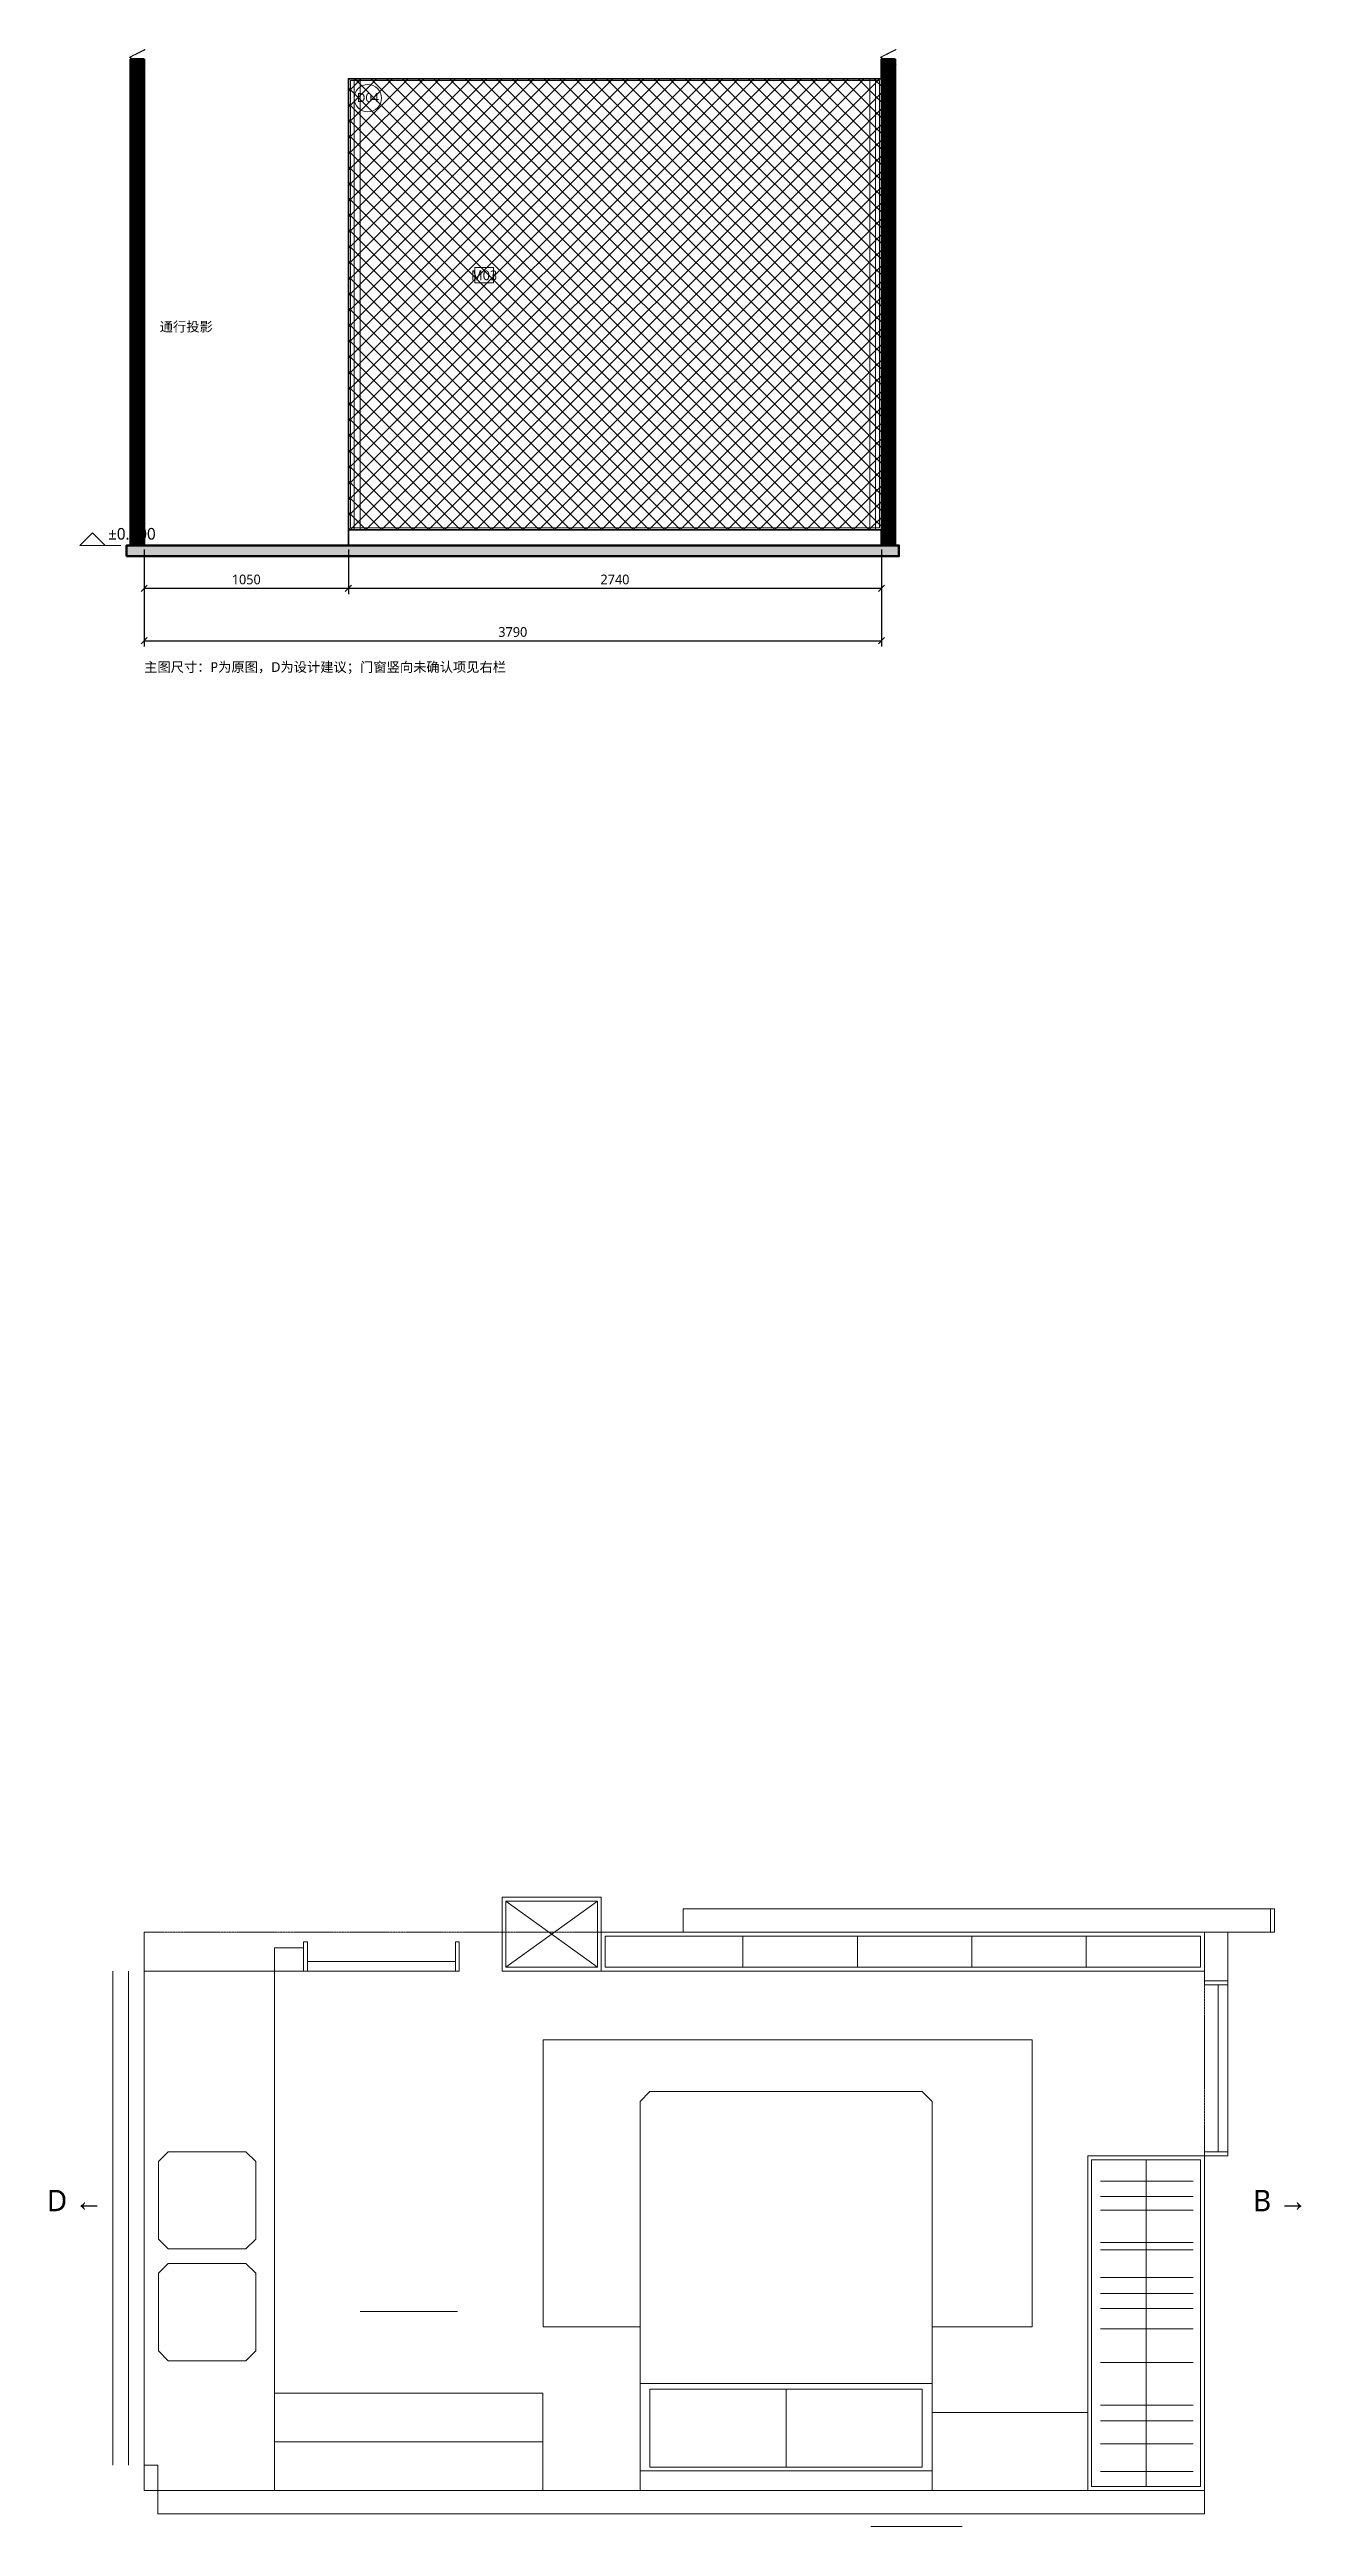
# Model space of a CAD drawing. Header units: millimetres. Extents: x -49496 to 320171, y -10186 to 2697.
# Drawn here: x 47514 to 53949, y -10186 to 2550 of the extents above; entities that cross this region are included whole.
import ezdxf
from ezdxf.enums import TextEntityAlignment as Align

# ---------------------------------------------------------------- set-up
doc = ezdxf.new("R2010")
doc.units = ezdxf.units.MM
doc.linetypes.add('DASHED', pattern=[1.524, 1.27, -0.254])
for name, color, linetype, lineweight in [('A-DETAIL', 7, 'Continuous', 18), ('A-DIM', 7, 'Continuous', 13), ('A-FLOOR', 7, 'Continuous', 50), ('A-HATCH', 8, 'Continuous', 9), ('A-MATERIAL', 7, 'Continuous', 13), ('A-OUTLINE', 7, 'Continuous', 35), ('A-PENDING', 8, 'DASHED', 13), ('A-SYMBOL', 7, 'Continuous', 18), ('A-TEXT', 7, 'Continuous', 13), ('A-WALL', 7, 'Continuous', 50)]:
    doc.layers.add(name, color=color, linetype=linetype, lineweight=lineweight)
doc.styles.add('CN', font='NotoSansCJK-Regular.ttc')
doc.styles.add('OpenSansCondensed-Light', font='OpenSansCondensed-Light.ttf')
doc.dimstyles.new('EZDXF', dxfattribs={"dimtxt": 0.25, "dimasz": 0.175, "dimexe": 0.375, "dimexo": 0.125, "dimgap": 0.1, "dimtad": 1, "dimlfac": 100, "dimzin": 12, "dimdsep": 46, "dimtxsty": 'OpenSansCondensed-Light', "dimblk": 'ARCHTICK', "dimcen": 2.5, "dimazin": 3, "dimtfac": 0.5, "dimtmove": 2, "dimatfit": 3, "dimarcsym": 0})

msp = doc.modelspace()

# ---------------------------------------------------------------- texts
at = {"layer": 'A-TEXT', "style": 'CN'}
for s, height, p in [('通行投影', 50, (48080, 1100)), ('主图尺寸：P为原图，D为设计建议；门窗竖向未确认项见右栏', 50, (48000, -650)), ('D ←', 110, (47500, -8565)), ('B →', 110, (53700, -8565))]:
    msp.add_text(s, height=height, dxfattribs=at).set_placement(p)

# ---------------------------------------------------------------- blocks, each defined once
blk = doc.blocks.new('LEVEL-FFL')
blk.add_line((0, 0), (210, 0))
blk.add_lwpolyline([(0, 0), (65, 65), (130, 0)], close=True)
at = {"style": 'CN'}
blk.add_attdef('VALUE', (145, 30), '', height=60, dxfattribs=at)
blk = doc.blocks.new('_ARCHTICK')
at = {"color": 0, "linetype": 'ByBlock', "const_width": 0.15}
blk.add_lwpolyline([(-0.5, -0.5), (0.5, 0.5)], dxfattribs=at)

# ---------------------------------------------------------------- dimensions: what is measured, and where the dimension line sits
at = {"layer": 'A-DIM'}
for base, p1, p2 in [((48000, -490), (48000, 0), (51790, 0)), ((48000, -220), (48000, 0), (49050, 0)), ((49050, -220), (49050, 0), (51790, 0))]:
    msp.add_linear_dim(base=base, p1=p1, p2=p2, dimstyle='EZDXF', override={"dimscale": 20, "dimtxt": 2.5, "dimasz": 2, "dimexe": 1.5, "dimexo": 1, "dimgap": 1, "dimtad": 1, "dimdec": 0, "dimlfac": 1, "dimzin": 8, "dimpost": '', "dimtxsty": 'CN', "dimtsz": 0.8, "dimclrd": 0, "dimclre": 0, "dimclrt": 0}, dxfattribs=at).render()

# ---------------------------------------------------------------- hatches: boundary and pattern name
at = {"layer": 'A-FLOOR'}
h = msp.add_hatch(color=7, dxfattribs=at)
h.dxf.hatch_style = 1
h.paths.add_polyline_path([(47910, -55), (51880, -55), (51880, 0), (47910, 0)])
at = {"layer": 'A-HATCH'}
h = msp.add_hatch(dxfattribs=at)
h.set_pattern_fill('ANSI31', scale=1.5)
h.paths.add_polyline_path([(47930, 0), (48000, 0), (48000, 2500), (47930, 2500)])
h = msp.add_hatch(dxfattribs=at)
h.set_pattern_fill('ANSI31', scale=1.5)
h.paths.add_polyline_path([(51790, 0), (51860, 0), (51860, 2500), (51790, 2500)])

# ---------------------------------------------------------------- linework, layer by layer
at = {"layer": 'A-DETAIL'}
for p, q in [((50330, -6970), (49860, -7310)), ((49860, -6970), (50330, -7310)), ((53790, -7130), (53790, -7010)), ((48820, -7330), (48820, -7210)), ((51078, -7310), (51078, -7150)), ((51666, -7310), (51666, -7150)), ((52254, -7310), (52254, -7150)), ((52842, -7310), (52842, -7150)), ((47840, -9870), (47840, -7330)), ((47920, -9870), (47920, -7330)), ((48000, -9870), (48000, -7330)), ((48000, -7330), (48200, -7330)), ((53450, -7380), (53570, -7380)), ((53450, -8280), (52850, -8280)), ((52850, -8280), (52850, -10000)), ((53150, -8300), (53150, -9980)), ((53450, -8280), (53570, -8280)), ((52916.1, -8410), (53392.1, -8410)), ((52916.1, -8489), (53392.1, -8489)), ((52916.1, -8559.3), (53392.1, -8559.3)), ((52916.1, -8726.3), (53392.1, -8726.3)), ((52916.1, -8763.3), (53392.1, -8763.3)), ((52916.1, -8905.3), (53392.1, -8905.3)), ((52916.1, -8988.2), (53392.1, -8988.2)), ((49110, -9080), (49610, -9080)), ((52916.1, -9065.1), (53392.1, -9065.1)), ((52916.1, -9169.3), (53392.1, -9169.3)), ((52916.1, -9343.3), (53392.1, -9343.3)), ((50550, -9450), (52050, -9450)), ((52916.1, -9562.7), (53392.1, -9562.7)), ((52916.1, -9642), (53392.1, -9642)), ((52916.1, -9761.6), (53392.1, -9761.6)), ((50550, -9900), (52050, -9900)), ((52916.1, -9903.6), (53392.1, -9903.6)), ((51735.5, -10185.7), (52204.4, -10185.7))]:
    msp.add_line(p, q, dxfattribs=at)
for points in [[(49840, -7330), (50350, -7330), (50350, -6950), (49840, -6950)], [(49860, -7310), (50330, -7310), (50330, -6970), (49860, -6970)], [(50350, -7330), (53450, -7330), (53450, -7130), (50350, -7130)], [(53790, -7010), (50770, -7010), (50770, -7130), (53790, -7130)], [(53570, -7380), (53450, -7380), (53450, -7130), (53570, -7130)], [(53790, -7010), (53790, -7130), (53810, -7130), (53810, -7010)], [(48820, -7210), (48670, -7210), (48670, -7330), (48820, -7330)], [(48820, -7180), (48820, -7330), (48840, -7330), (48840, -7180)], [(49600, -7180), (49600, -7330), (49620, -7330), (49620, -7180)], [(50370, -7310), (53430, -7310), (53430, -7150), (50370, -7150)], [(49600, -7280), (49600, -7330), (48840, -7330), (48840, -7280)], [(53450, -7400), (53570, -7400), (53570, -7380), (53450, -7380)], [(53520, -7400), (53570, -7400), (53570, -8260), (53520, -8260)], [(52000, -7950), (50600, -7950), (50550, -8000), (50550, -10000), (52050, -10000), (52050, -8000)], [(48523.5, -8258.8), (48123.5, -8258.8), (48073.5, -8308.8), (48073.5, -8708.8), (48123.5, -8758.8), (48523.5, -8758.8), (48573.5, -8708.8), (48573.5, -8308.8)], [(53450, -8280), (53570, -8280), (53570, -8260), (53450, -8260)], [(52850, -8280), (53450, -8280), (53450, -10000), (52850, -10000)], [(52870, -8300), (53430, -8300), (53430, -9980), (52870, -9980)], [(48523.5, -8833.5), (48123.5, -8833.5), (48073.5, -8883.5), (48073.5, -9283.5), (48123.5, -9333.5), (48523.5, -9333.5), (48573.5, -9283.5), (48573.5, -8883.5)], [(48670, -9500), (50050, -9500), (50050, -10000), (48670, -10000)], [(50600, -9880), (51300, -9880), (51300, -9480), (50600, -9480)], [(51300, -9880), (52000, -9880), (52000, -9480), (51300, -9480)], [(52050, -10000), (52850, -10000), (52850, -9600), (52050, -9600)], [(48670, -9750), (50050, -9750), (50050, -10000), (48670, -10000)], [(48070, -10000), (53450, -10000), (53450, -10120), (48070, -10120)]]:
    msp.add_lwpolyline(points, close=True, dxfattribs=at)
for points in [[(48670, -7330), (48000, -7330), (48000, -9870), (48070, -9870), (48070, -10000), (48670, -10000), (48670, -7330), (48000, -7330)], [(50550, -9159), (50051.3, -9159), (50051.3, -7683.8), (52564.7, -7683.8), (52564.7, -9159), (52050, -9159)]]:
    msp.add_lwpolyline(points, dxfattribs=at)
at = {"layer": 'A-FLOOR'}
msp.add_line((47910, 0), (51880, 0), dxfattribs=at)
msp.add_lwpolyline([(47910, -55), (51880, -55), (51880, 0), (47910, 0)], close=True, dxfattribs=at)
at = {"layer": 'A-OUTLINE'}
msp.add_line((49050, 0), (49050, 2400), dxfattribs=at)
at = {"layer": 'A-PENDING'}
for points in [[(47925, 2430), (48005, 2470), (47925, 2510), (48005, 2550)], [(51785, 2430), (51865, 2470), (51785, 2510), (51865, 2550)]]:
    msp.add_lwpolyline(points, dxfattribs=at)
msp.add_lwpolyline([(48000, -10000), (53450, -10000), (53450, -7130), (48000, -7130)], close=True, dxfattribs=at)
at = {"layer": 'A-WALL'}
for points in [[(47930, 0), (48000, 0), (48000, 2500), (47930, 2500)], [(51790, 0), (51860, 0), (51860, 2500), (51790, 2500)]]:
    msp.add_lwpolyline(points, close=True, dxfattribs=at)

# ---------------------------------------------------------------- block references
at = {"layer": 'A-SYMBOL'}
msp.add_blockref('LEVEL-FFL', (47670, 0), dxfattribs=at).add_auto_attribs({'VALUE': '±0.000'})

msp.set_redraw_order([(e.dxf.handle, doc.entitydb.next_handle()) for e in msp.query("TEXT MTEXT ATTDEF DIMENSION ARC_DIMENSION")])  # texts and dimensions are drawn at this point

# ---------------------------------------------------------------- next in the draw order: wipeouts: each hides what was drawn before it
msp.add_wipeout([(49050, 80), (51790, 80), (51790, 2400), (49050, 2400)])

# ---------------------------------------------------------------- next in the draw order: hatches: boundary and pattern name
at = {"layer": 'A-HATCH'}
h = msp.add_hatch(dxfattribs=at)
h.set_pattern_fill('ANSI37', scale=18)
h.paths.add_polyline_path([(49050, 80), (51790, 80), (51790, 2400), (49050, 2400)])
h = msp.add_hatch(dxfattribs=at)
h.set_pattern_fill('ANSI31', scale=30, angle=45)
h.paths.add_polyline_path([(49080, 80), (49110, 80), (49110, 2400), (49080, 2400)])
h = msp.add_hatch(dxfattribs=at)
h.set_pattern_fill('ANSI31', scale=30, angle=45)
h.paths.add_polyline_path([(51730, 80), (51760, 80), (51760, 2400), (51730, 2400)])

# ---------------------------------------------------------------- next in the draw order: linework, layer by layer
at = {"layer": 'A-DETAIL'}
for points in [[(49060, 90), (51780, 90), (51780, 2390), (49060, 2390)], [(49080, 80), (49110, 80), (49110, 2400), (49080, 2400)], [(51730, 80), (51760, 80), (51760, 2400), (51730, 2400)]]:
    msp.add_lwpolyline(points, close=True, dxfattribs=at)
at = {"layer": 'A-MATERIAL'}
msp.add_lwpolyline([(49700, 1350), (49796, 1350), (49796, 1430), (49700, 1430)], close=True, dxfattribs=at)
at = {"layer": 'A-OUTLINE'}
msp.add_lwpolyline([(49050, 80), (51790, 80), (51790, 2400), (49050, 2400)], close=True, dxfattribs=at)
at = {"layer": 'A-SYMBOL'}
msp.add_circle((49150, 2300), 70, dxfattribs=at)

# ---------------------------------------------------------------- next in the draw order: texts
at = {"layer": 'A-MATERIAL', "style": 'CN'}
msp.add_text('M03', height=50, dxfattribs=at).set_placement((49748, 1364), align=Align.CENTER)
at = {"layer": 'A-SYMBOL', "style": 'CN'}
msp.add_text('D04', height=46, dxfattribs=at).set_placement((49150, 2280), align=Align.CENTER)

doc.saveas('drawing.dxf')
